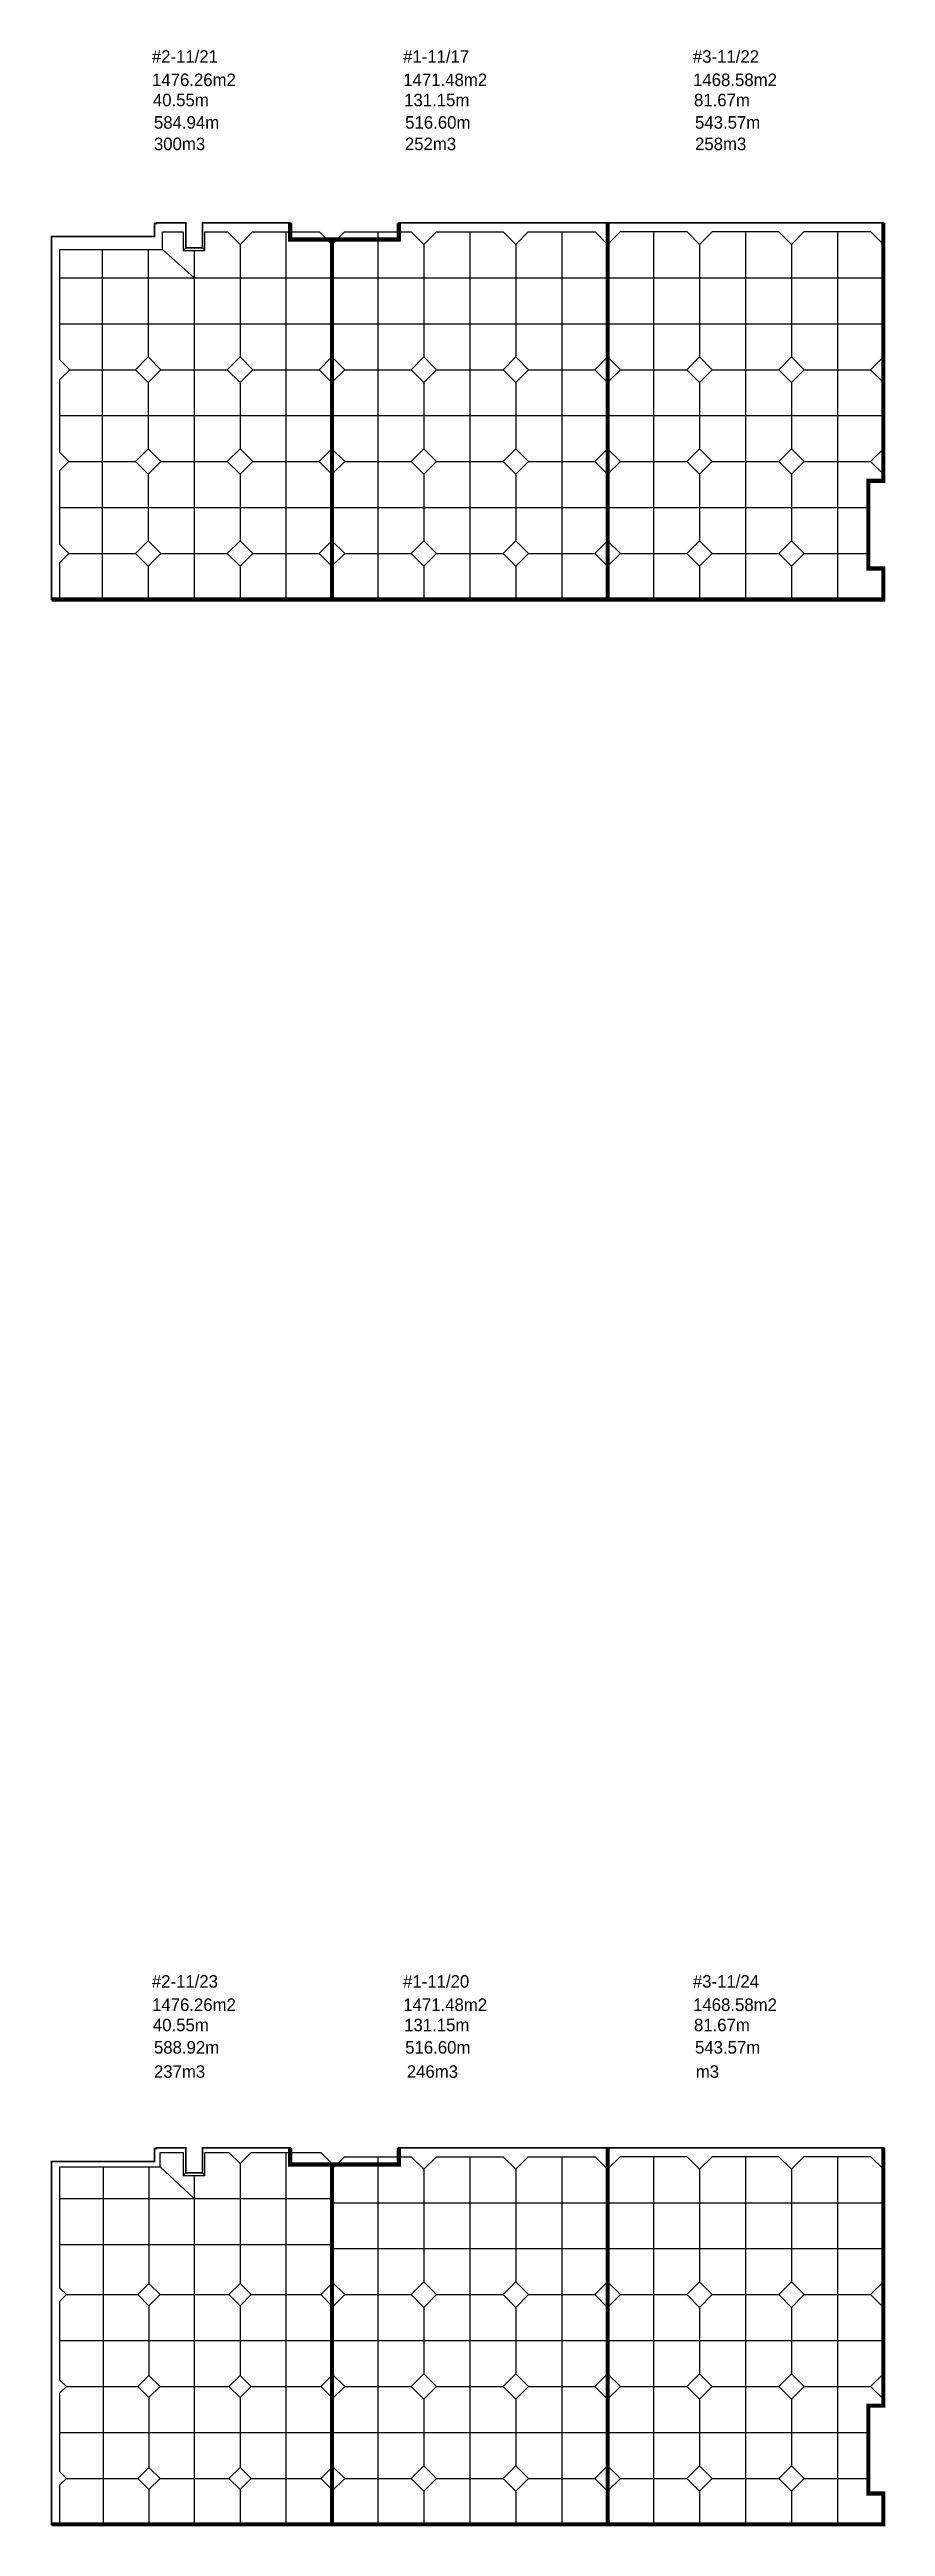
# Model space of a CAD drawing. Header units: millimetres. Extents: x -224470 to 893780, y -1288009 to 197746.
# Drawn here: x -224470 to -124420, y -832959 to -536493 of the extents above; entities that cross this region are included whole.
import ezdxf

# ---------------------------------------------------------------- set-up
doc = ezdxf.new("R2010")
doc.units = ezdxf.units.MM
doc.header["$LTSCALE"] = 1000
doc.header["$MEASUREMENT"] = 0
doc.layers.get('0').update_dxf_attribs({"linetype": 'CONTINUOUS'})
doc.styles.add('나눔바른고딕', font='')
doc.styles.get('나눔바른고딕').set_extended_font_data('나눔바른고딕')

msp = doc.modelspace()

# ---------------------------------------------------------------- texts
at = {"ltscale": 10000, "style": '나눔바른고딕'}
for s, p in [('#2-11/21', (-212228, -538072.4)), ('#1-11/17', (-182156, -538072.4)), ('#3-11/22', (-147468.9, -538072.4)), ('#2-11/23', (-212228, -768472.4)), ('#1-11/20', (-182156, -768472.4)), ('#3-11/24', (-147468.9, -768472.4))]:
    msp.add_text(s, height=1500, dxfattribs=at).set_placement(p)
at = {"color": 2, "ltscale": 10000, "style": '나눔바른고딕'}
for s, p in [('1476.26m2 ', (-212204.7, -540863.4)), ('1471.48m2 ', (-182132.7, -540863.4)), ('1468.58m2 ', (-147445.6, -540863.4)), ('1476.26m2 ', (-212204.7, -771263.4)), ('1471.48m2 ', (-182132.7, -771263.4)), ('1468.58m2 ', (-147445.6, -771263.4))]:
    msp.add_text(s, height=1500, dxfattribs=at).set_placement(p)
at = {"color": 1, "ltscale": 10000, "style": '나눔바른고딕'}
for s, p in [('40.55m', (-212097.6, -543284.2)), ('131.15m', (-182025.6, -543284.2)), ('81.67m', (-147338.6, -543284.2)), ('40.55m', (-212097.6, -773684.2)), ('131.15m', (-182025.6, -773684.2)), ('81.67m', (-147338.6, -773684.2))]:
    msp.add_text(s, height=1500, dxfattribs=at).set_placement(p)
at = {"color": 114, "ltscale": 10000, "true_color": 0x139b48, "style": '나눔바른고딕'}
for s, p in [('584.94m', (-211973.3, -545965.4)), ('516.60m', (-181901.3, -545965.4)), ('543.57m', (-147214.2, -545965.4)), ('588.92m', (-211973.3, -776365.4)), ('516.60m', (-181901.3, -776365.4)), ('543.57m', (-147214.2, -776365.4))]:
    msp.add_text(s, height=1500, dxfattribs=at).set_placement(p)
at = {"color": 7, "ltscale": 10000, "style": '나눔바른고딕'}
for s, p in [('300m3', (-211973.3, -548534.9)), ('252m3', (-181934.4, -548534.9)), ('258m3', (-147209.5, -548534.9)), ('237m3', (-211973.3, -779261.1)), ('246m3', (-181712.6, -779261.1)), ('m3', (-147121.3, -779261.1))]:
    msp.add_text(s, height=1500, dxfattribs=at).set_placement(p)

# ---------------------------------------------------------------- linework, layer by layer
at = {"color": 2, "ltscale": 10000, "const_width": 200}
for points in [[(-224219.9, -558859.5), (-224219.9, -602309.5), (-190669.9, -602309.5), (-190669.9, -559234.5), (-195669.9, -559234.5), (-195669.9, -557234.5), (-206169.9, -557234.5), (-206169.9, -560234.5), (-208169.9, -560234.5), (-208169.9, -557234.5), (-211657.4, -557234.5), (-211657.4, -557309.5), (-211919.9, -557309.5), (-211919.9, -558859.5), (-224219.9, -558859.5)], [(-190669.9, -559234.5), (-190669.9, -602309.5), (-157669.9, -602309.5), (-157669.9, -557234.5), (-182669.9, -557234.5), (-182669.9, -559234.5), (-190669.9, -559234.5), (-190669.9, -559234.5)], [(-124669.9, -557234.5), (-124669.9, -588109.5), (-126469.9, -588109.5), (-126469.9, -598609.5), (-124669.9, -598609.5), (-124669.9, -602309.5), (-157669.9, -602309.5), (-157669.9, -557234.5), (-124669.9, -557234.5)], [(-224219.9, -789259.5), (-224219.9, -832709.5), (-190669.9, -832709.5), (-190669.9, -789634.5), (-195669.9, -789634.5), (-195669.9, -787634.5), (-206169.9, -787634.5), (-206169.9, -790634.5), (-208169.9, -790634.5), (-208169.9, -787634.5), (-211657.4, -787634.5), (-211657.4, -787709.5), (-211919.9, -787709.5), (-211919.9, -789259.5), (-224219.9, -789259.5)], [(-190669.9, -789634.5), (-190669.9, -832709.5), (-157669.9, -832709.5), (-157669.9, -787634.5), (-182669.9, -787634.5), (-182669.9, -789634.5), (-190669.9, -789634.5), (-190669.9, -789634.5)], [(-124669.9, -787634.5), (-124669.9, -818509.5), (-126469.9, -818509.5), (-126469.9, -829009.5), (-124669.9, -829009.5), (-124669.9, -832709.5), (-157669.9, -832709.5), (-157669.9, -787634.5), (-124669.9, -787634.5)]]:
    msp.add_lwpolyline(points, dxfattribs=at)
at = {"color": 1, "ltscale": 10000, "const_width": 500}
for points in [[(-190669.9, -559234.5), (-195669.9, -559234.5), (-195669.9, -557234.5)], [(-190669.9, -559234.5), (-190669.9, -602309.5), (-157669.9, -602309.5), (-157669.9, -557234.5)], [(-190669.9, -559234.5), (-182669.9, -559234.5), (-182669.9, -557234.5)], [(-157669.9, -602309.5), (-124669.9, -602309.5), (-124669.9, -598609.5), (-126469.9, -598609.5), (-126469.9, -588109.5), (-124669.9, -588109.5), (-124669.9, -586109.5), (-124669.9, -557234.5)], [(-190669.9, -602309.5), (-224219.9, -602309.5)], [(-190669.9, -789634.5), (-195669.9, -789634.5), (-195669.9, -787634.5)], [(-190669.9, -789634.5), (-190669.9, -832709.5), (-157669.9, -832709.5), (-157669.9, -787634.5)], [(-190669.9, -789634.5), (-182669.9, -789634.5), (-182669.9, -787634.5)], [(-157669.9, -832709.5), (-124669.9, -832709.5), (-124669.9, -829009.5), (-126469.9, -829009.5), (-126469.9, -818509.5), (-124669.9, -818509.5), (-124669.9, -816509.5), (-124669.9, -787634.5)], [(-190669.9, -832709.5), (-224219.9, -832709.5)]]:
    msp.add_lwpolyline(points, dxfattribs=at)
at = {"color": 114, "ltscale": 10000, "true_color": 0x139b48}
for points in [[(-223219.9, -602309.5), (-223219.9, -597883.7), (-222145.6, -596809.5), (-223219.9, -595735.2), (-223219.9, -586883.7), (-222145.6, -585809.5), (-223219.9, -584735.2), (-223219.9, -575983.7), (-222045.6, -574809.5), (-223219.9, -573635.2), (-223219.9, -560434.5), (-210944.9, -560434.5), (-210944.9, -558309.5), (-208469.9, -558309.5), (-208469.9, -560534.5), (-205869.9, -560534.5), (-205869.9, -558309.5), (-203169.9, -558309.5), (-203169.9, -558309.5), (-201669.9, -559809.5), (-200169.9, -558309.5), (-192169.9, -558309.5), (-190669.9, -559809.5), (-190669.9, -573285.2), (-192194.2, -574809.5), (-190669.9, -576333.7), (-190669.9, -584285.2), (-192194.2, -585809.5), (-190669.9, -587333.7), (-190669.9, -595285.2), (-192194.2, -596809.5), (-190669.9, -598333.7), (-190669.9, -602309.5)], [(-208169.9, -560234.5), (-208469.9, -560534.5)], [(-206169.9, -560234.5), (-205869.9, -560534.5)], [(-201669.9, -559809.5), (-201669.9, -573285.2)], [(-196169.9, -558309.5), (-196169.9, -602309.5)], [(-190669.9, -559809.5), (-189169.9, -558309.5), (-181169.9, -558309.5), (-179669.9, -559809.5), (-178169.9, -558309.5), (-170169.9, -558309.5), (-168669.9, -559809.5), (-167169.9, -558309.5), (-159169.9, -558309.5), (-157669.9, -559809.5)], [(-185169.9, -558309.5), (-185169.9, -602309.5)], [(-179669.9, -559809.5), (-179669.9, -573285.2)], [(-174169.9, -558309.5), (-174169.9, -602309.5)], [(-168669.9, -559809.5), (-168669.9, -573285.2)], [(-163169.9, -558309.5), (-163169.9, -602309.5)], [(-124669.9, -559809.5), (-126169.9, -558309.5), (-134169.9, -558309.5), (-135669.9, -559809.5), (-137169.9, -558309.5), (-145169.9, -558309.5), (-146669.9, -559809.5), (-148169.9, -558309.5), (-156169.9, -558309.5), (-157669.9, -559809.5), (-157669.9, -573285.2), (-156145.6, -574809.5), (-157669.9, -576333.7), (-157669.9, -584285.2), (-156145.6, -585809.5), (-157669.9, -587333.7), (-157669.9, -595285.2), (-156145.6, -596809.5), (-157669.9, -598333.7), (-157669.9, -602309.5)], [(-152169.9, -558309.5), (-152169.9, -602309.5)], [(-146669.9, -559809.5), (-146669.9, -573285.2)], [(-141169.9, -558309.5), (-141169.9, -602309.5)], [(-135669.9, -559809.5), (-135669.9, -573285.2)], [(-130169.9, -558309.5), (-130169.9, -602309.5)], [(-218169.9, -560434.5), (-218169.9, -602309.5)], [(-212669.9, -560434.5), (-212669.9, -573285.2)], [(-210944.9, -560434.5), (-207169.9, -563809.5)], [(-207169.9, -560534.5), (-207169.9, -602309.5)], [(-223218, -563809.5), (-190669.9, -563809.5)], [(-190669.9, -563809.5), (-157669.9, -563809.5)], [(-157669.9, -563809.5), (-124669.9, -563809.5)], [(-223218, -569309.5), (-190669.9, -569309.5)], [(-190669.9, -569309.5), (-157669.9, -569309.5)], [(-157669.9, -569309.5), (-124669.9, -569309.5)], [(-222045.6, -574809.5), (-214194.2, -574809.5)], [(-212669.9, -573285.2), (-214194.2, -574809.5), (-212669.9, -576333.7), (-211145.6, -574809.5), (-212669.9, -573285.2)], [(-211145.6, -574809.5), (-203194.2, -574809.5)], [(-201669.9, -573285.2), (-203194.2, -574809.5), (-201669.9, -576333.7), (-200145.6, -574809.5), (-201669.9, -573285.2)], [(-200145.6, -574809.5), (-192194.2, -574809.5)], [(-190669.9, -573285.2), (-189145.6, -574809.5), (-190669.9, -576333.7)], [(-189145.6, -574809.5), (-181194.2, -574809.5)], [(-179669.9, -573285.2), (-181194.2, -574809.5), (-179669.9, -576333.7), (-178145.6, -574809.5), (-179669.9, -573285.2)], [(-178145.6, -574809.5), (-170194.2, -574809.5)], [(-168669.9, -573285.2), (-170194.2, -574809.5), (-168669.9, -576333.7), (-167145.6, -574809.5), (-168669.9, -573285.2)], [(-167145.6, -574809.5), (-159194.2, -574809.5)], [(-157669.9, -573285.2), (-159194.2, -574809.5), (-157669.9, -576333.7)], [(-156145.6, -574809.5), (-148194.2, -574809.5)], [(-146669.9, -573285.2), (-148194.2, -574809.5), (-146669.9, -576333.7), (-145145.6, -574809.5), (-146669.9, -573285.2)], [(-145145.6, -574809.5), (-137194.2, -574809.5)], [(-135669.9, -573285.2), (-137194.2, -574809.5), (-135669.9, -576333.7), (-134145.6, -574809.5), (-135669.9, -573285.2)], [(-134145.6, -574809.5), (-126194.2, -574809.5)], [(-124669.9, -573285.2), (-126194.2, -574809.5), (-124669.9, -576333.7)], [(-212669.9, -576333.7), (-212669.9, -584285.2)], [(-201669.9, -576333.7), (-201669.9, -584285.2)], [(-179669.9, -576333.7), (-179669.9, -584285.2)], [(-168669.9, -576333.7), (-168669.9, -584285.2)], [(-146669.9, -576333.7), (-146669.9, -584285.2)], [(-135669.9, -576333.7), (-135669.9, -584285.2)], [(-223218, -580309.5), (-190669.9, -580309.5)], [(-190669.9, -580309.5), (-157669.9, -580309.5)], [(-157669.9, -580309.5), (-124669.9, -580309.5)], [(-222145.6, -585809.5), (-214194.2, -585809.5)], [(-212669.9, -584285.2), (-214194.2, -585809.5), (-212669.9, -587333.7), (-211145.6, -585809.5), (-212669.9, -584285.2)], [(-211145.6, -585809.5), (-203194.2, -585809.5)], [(-201669.9, -584285.2), (-203194.2, -585809.5), (-201669.9, -587333.7), (-200145.6, -585809.5), (-201669.9, -584285.2)], [(-200145.6, -585809.5), (-192194.2, -585809.5)], [(-190669.9, -584285.2), (-189145.6, -585809.5), (-190669.9, -587333.7)], [(-189145.6, -585809.5), (-181194.2, -585809.5)], [(-179669.9, -584285.2), (-181194.2, -585809.5), (-179669.9, -587333.7), (-178145.6, -585809.5), (-179669.9, -584285.2)], [(-178145.6, -585809.5), (-170194.2, -585809.5)], [(-168669.9, -584285.2), (-170194.2, -585809.5), (-168669.9, -587333.7), (-167145.6, -585809.5), (-168669.9, -584285.2)], [(-167145.6, -585809.5), (-159194.2, -585809.5)], [(-157669.9, -584285.2), (-159194.2, -585809.5), (-157669.9, -587333.7)], [(-156145.6, -585809.5), (-148194.2, -585809.5)], [(-146669.9, -584285.2), (-148194.2, -585809.5), (-146669.9, -587333.7), (-145145.6, -585809.5), (-146669.9, -584285.2)], [(-145145.6, -585809.5), (-137194.2, -585809.5)], [(-135669.9, -584285.2), (-137194.2, -585809.5), (-135669.9, -587333.7), (-134145.6, -585809.5), (-135669.9, -584285.2)], [(-134145.6, -585809.5), (-126194.2, -585809.5)], [(-124669.9, -584285.2), (-126194.2, -585809.5), (-124669.9, -587333.7)], [(-212669.9, -587333.7), (-212669.9, -595285.2)], [(-201669.9, -587333.7), (-201669.9, -595285.2)], [(-179669.9, -587333.7), (-179669.9, -595285.2)], [(-168669.9, -587333.7), (-168669.9, -595285.2)], [(-146669.9, -587333.7), (-146669.9, -595285.2)], [(-135669.9, -587333.7), (-135669.9, -595285.2)], [(-223218, -591309.5), (-190669.9, -591309.5)], [(-190669.9, -591309.5), (-157669.9, -591309.5)], [(-157669.9, -591309.5), (-126469.9, -591309.5)], [(-212669.9, -595285.2), (-214194.2, -596809.5), (-212669.9, -598333.7), (-211145.6, -596809.5), (-212669.9, -595285.2)], [(-201669.9, -595285.2), (-203194.2, -596809.5), (-201669.9, -598333.7), (-200145.6, -596809.5), (-201669.9, -595285.2)], [(-190669.9, -595285.2), (-189145.6, -596809.5), (-190669.9, -598333.7)], [(-179669.9, -595285.2), (-181194.2, -596809.5), (-179669.9, -598333.7), (-178145.6, -596809.5), (-179669.9, -595285.2)], [(-168669.9, -595285.2), (-170194.2, -596809.5), (-168669.9, -598333.7), (-167145.6, -596809.5), (-168669.9, -595285.2)], [(-157669.9, -595285.2), (-159194.2, -596809.5), (-157669.9, -598333.7)], [(-146669.9, -595285.2), (-148194.2, -596809.5), (-146669.9, -598333.7), (-145145.6, -596809.5), (-146669.9, -595285.2)], [(-135669.9, -595285.2), (-137194.2, -596809.5), (-135669.9, -598333.7), (-134145.6, -596809.5), (-135669.9, -595285.2)], [(-222145.6, -596809.5), (-214194.2, -596809.5)], [(-212669.9, -598333.7), (-212669.9, -602309.5)], [(-211145.6, -596809.5), (-203194.2, -596809.5)], [(-201669.9, -598333.7), (-201669.9, -602309.5)], [(-200145.6, -596809.5), (-192194.2, -596809.5)], [(-189145.6, -596809.5), (-181194.2, -596809.5)], [(-179669.9, -598333.7), (-179669.9, -602309.5)], [(-178145.6, -596809.5), (-170194.2, -596809.5)], [(-168669.9, -598333.7), (-168669.9, -602309.5)], [(-167145.6, -596809.5), (-159194.2, -596809.5)], [(-156145.6, -596809.5), (-148194.2, -596809.5)], [(-146669.9, -598333.7), (-146669.9, -602309.5)], [(-145145.6, -596809.5), (-137194.2, -596809.5)], [(-135669.9, -598333.7), (-135669.9, -602309.5)], [(-134145.6, -596809.5), (-126469.9, -596809.5)], [(-223219.9, -832709.5), (-223219.9, -827983.7), (-222445.6, -827209.5), (-223219.9, -826435.2), (-223219.9, -816983.7), (-222445.6, -816209.5), (-223219.9, -815435.2), (-223219.9, -805983.7), (-222445.6, -805209.5), (-223219.9, -804435.2), (-223219.9, -789909.5), (-211245.6, -789909.5), (-211245.6, -788209.5), (-208469.9, -788209.5), (-208469.9, -790934.5), (-205869.9, -790934.5), (-205869.9, -788209.5), (-202994.2, -788209.5), (-201669.9, -789533.7), (-200345.6, -788209.5), (-191994.2, -788209.5), (-190669.9, -789533.7), (-190669.9, -803885.2), (-191994.2, -805209.5), (-190669.9, -806533.7), (-190669.9, -814885.2), (-191994.2, -816209.5), (-190669.9, -817533.7), (-190669.9, -825885.2), (-191994.2, -827209.5), (-190669.9, -828533.7), (-190669.9, -832709.5)], [(-196169.9, -788209.5), (-196169.9, -832709.5)], [(-218069.9, -789909.5), (-218069.9, -832709.5)], [(-212569.9, -789909.5), (-212569.9, -803885.2)], [(-211245.6, -789909.5), (-207169.9, -793709.5)], [(-208169.9, -790634.5), (-208469.9, -790934.5)], [(-207169.9, -790934.5), (-207169.9, -832709.5)], [(-206169.9, -790634.5), (-205869.9, -790934.5)], [(-201669.9, -789533.7), (-201669.9, -803885.2)], [(-190669.9, -790209.5), (-189169.9, -788709.5), (-181169.9, -788709.5), (-179669.9, -790209.5), (-178169.9, -788709.5), (-170169.9, -788709.5), (-168669.9, -790209.5), (-167169.9, -788709.5), (-159169.9, -788709.5), (-157669.9, -790209.5)], [(-185169.9, -788709.5), (-185169.9, -832709.5)], [(-179669.9, -790209.5), (-179669.9, -803685.2)], [(-174169.9, -788709.5), (-174169.9, -832709.5)], [(-168669.9, -790209.5), (-168669.9, -803685.2)], [(-163169.9, -788709.5), (-163169.9, -832709.5)], [(-124669.9, -790209.5), (-126169.9, -788709.5), (-134169.9, -788709.5), (-135669.9, -790209.5), (-137169.9, -788709.5), (-145169.9, -788709.5), (-146669.9, -790209.5), (-148169.9, -788709.5), (-156169.9, -788709.5), (-157669.9, -790209.5), (-157669.9, -803685.2), (-156145.6, -805209.5), (-157669.9, -806733.7), (-157669.9, -814685.2), (-156145.6, -816209.5), (-157669.9, -817733.7), (-157669.9, -825685.2), (-156145.6, -827209.5), (-157669.9, -828733.7), (-157669.9, -832709.5)], [(-152169.9, -788709.5), (-152169.9, -832709.5)], [(-146669.9, -790209.5), (-146669.9, -803685.2)], [(-141169.9, -788709.5), (-141169.9, -832709.5)], [(-135669.9, -790209.5), (-135669.9, -803685.2)], [(-130169.9, -788709.5), (-130169.9, -832709.5)], [(-223218, -793709.5), (-190669.9, -793709.5)], [(-190669.9, -794209.5), (-157669.9, -794209.5)], [(-157669.9, -794209.5), (-124669.9, -794209.5)], [(-223219.9, -799209.5), (-190669.9, -799209.5)], [(-190669.9, -799709.5), (-157669.9, -799709.5)], [(-157669.9, -799709.5), (-124669.9, -799709.5)], [(-222445.6, -805209.5), (-213894.2, -805209.5)], [(-212569.9, -803885.2), (-213894.2, -805209.5), (-212569.9, -806533.7), (-211245.6, -805209.5), (-212569.9, -803885.2)], [(-211245.6, -805209.5), (-202894.2, -805209.5)], [(-201669.9, -803885.2), (-202994.2, -805209.5), (-201669.9, -806533.7), (-200345.6, -805209.5), (-201669.9, -803885.2)], [(-200345.6, -805209.5), (-191994.2, -805209.5)], [(-190669.9, -803685.2), (-189145.6, -805209.5), (-190669.9, -806733.7)], [(-189145.6, -805209.5), (-181194.2, -805209.5)], [(-179669.9, -803685.2), (-181194.2, -805209.5), (-179669.9, -806733.7), (-178145.6, -805209.5), (-179669.9, -803685.2)], [(-178145.6, -805209.5), (-170194.2, -805209.5)], [(-168669.9, -803685.2), (-170194.2, -805209.5), (-168669.9, -806733.7), (-167145.6, -805209.5), (-168669.9, -803685.2)], [(-167145.6, -805209.5), (-159194.2, -805209.5)], [(-157669.9, -803685.2), (-159194.2, -805209.5), (-157669.9, -806733.7)], [(-156145.6, -805209.5), (-148194.2, -805209.5)], [(-146669.9, -803685.2), (-148194.2, -805209.5), (-146669.9, -806733.7), (-145145.6, -805209.5), (-146669.9, -803685.2)], [(-145145.6, -805209.5), (-137194.2, -805209.5)], [(-135669.9, -803685.2), (-137194.2, -805209.5), (-135669.9, -806733.7), (-134145.6, -805209.5), (-135669.9, -803685.2)], [(-134145.6, -805209.5), (-126194.2, -805209.5)], [(-124669.9, -803685.2), (-126194.2, -805209.5), (-124669.9, -806733.7)], [(-212569.9, -806533.7), (-212569.9, -814885.2)], [(-201669.9, -806533.7), (-201669.9, -814885.2)], [(-179669.9, -806733.7), (-179669.9, -814685.2)], [(-168669.9, -806733.7), (-168669.9, -814685.2)], [(-146669.9, -806733.7), (-146669.9, -814685.2)], [(-135669.9, -806733.7), (-135669.9, -814685.2)], [(-223218, -810709.5), (-190669.9, -810709.5)], [(-190669.9, -810709.5), (-157669.9, -810709.5)], [(-157669.9, -810709.5), (-124669.9, -810709.5)], [(-212569.9, -814885.2), (-213894.2, -816209.5), (-212569.9, -817533.7), (-211245.6, -816209.5), (-212569.9, -814885.2)], [(-201669.9, -814885.2), (-202994.2, -816209.5), (-201669.9, -817533.7), (-200345.6, -816209.5), (-201669.9, -814885.2)], [(-190669.9, -814685.2), (-189145.6, -816209.5), (-190669.9, -817733.7)], [(-179669.9, -814685.2), (-181194.2, -816209.5), (-179669.9, -817733.7), (-178145.6, -816209.5), (-179669.9, -814685.2)], [(-168669.9, -814685.2), (-170194.2, -816209.5), (-168669.9, -817733.7), (-167145.6, -816209.5), (-168669.9, -814685.2)], [(-157669.9, -814685.2), (-159194.2, -816209.5), (-157669.9, -817733.7)], [(-146669.9, -814685.2), (-148194.2, -816209.5), (-146669.9, -817733.7), (-145145.6, -816209.5), (-146669.9, -814685.2)], [(-135669.9, -814685.2), (-137194.2, -816209.5), (-135669.9, -817733.7), (-134145.6, -816209.5), (-135669.9, -814685.2)], [(-124669.9, -814685.2), (-126194.2, -816209.5), (-124669.9, -817733.7)], [(-222445.6, -816209.5), (-213894.2, -816209.5)], [(-212569.9, -817533.7), (-212569.9, -825885.2)], [(-211345.6, -816209.5), (-202994.2, -816209.5)], [(-201669.9, -817533.7), (-201669.9, -825885.2)], [(-200345.6, -816209.5), (-191994.2, -816209.5)], [(-189145.6, -816209.5), (-181194.2, -816209.5)], [(-179669.9, -817733.7), (-179669.9, -825685.2)], [(-178145.6, -816209.5), (-170194.2, -816209.5)], [(-168669.9, -817733.7), (-168669.9, -825685.2)], [(-167145.6, -816209.5), (-159194.2, -816209.5)], [(-156145.6, -816209.5), (-148194.2, -816209.5)], [(-146669.9, -817733.7), (-146669.9, -825685.2)], [(-145145.6, -816209.5), (-137194.2, -816209.5)], [(-135669.9, -817733.7), (-135669.9, -825685.2)], [(-134145.6, -816209.5), (-126194.2, -816209.5)], [(-223218, -821709.5), (-190669.9, -821709.5)], [(-190669.9, -821709.5), (-157669.9, -821709.5)], [(-157669.9, -821709.5), (-126469.9, -821709.5)], [(-212569.9, -825885.2), (-213894.2, -827209.5), (-212569.9, -828533.7), (-211245.6, -827209.5), (-212569.9, -825885.2)], [(-201669.9, -825885.2), (-202994.2, -827209.5), (-201669.9, -828533.7), (-200345.6, -827209.5), (-201669.9, -825885.2)], [(-190669.9, -825685.2), (-189145.6, -827209.5), (-190669.9, -828733.7)], [(-179669.9, -825685.2), (-181194.2, -827209.5), (-179669.9, -828733.7), (-178145.6, -827209.5), (-179669.9, -825685.2)], [(-168669.9, -825685.2), (-170194.2, -827209.5), (-168669.9, -828733.7), (-167145.6, -827209.5), (-168669.9, -825685.2)], [(-157669.9, -825685.2), (-159194.2, -827209.5), (-157669.9, -828733.7)], [(-146669.9, -825685.2), (-148194.2, -827209.5), (-146669.9, -828733.7), (-145145.6, -827209.5), (-146669.9, -825685.2)], [(-135669.9, -825685.2), (-137194.2, -827209.5), (-135669.9, -828733.7), (-134145.6, -827209.5), (-135669.9, -825685.2)], [(-222445.6, -827209.5), (-213894.2, -827209.5)], [(-212569.9, -828533.7), (-212569.9, -832709.5)], [(-211245.6, -827209.5), (-202994.2, -827209.5)], [(-201669.9, -828533.7), (-201669.9, -832709.5)], [(-200345.6, -827209.5), (-191994.2, -827209.5)], [(-189145.6, -827209.5), (-181194.2, -827209.5)], [(-179669.9, -828733.7), (-179669.9, -832709.5)], [(-178145.6, -827209.5), (-170194.2, -827209.5)], [(-168669.9, -828733.7), (-168669.9, -832709.5)], [(-167145.6, -827209.5), (-159194.2, -827209.5)], [(-156145.6, -827209.5), (-148194.2, -827209.5)], [(-146669.9, -828733.7), (-146669.9, -832709.5)], [(-145145.6, -827209.5), (-137194.2, -827209.5)], [(-135669.9, -828733.7), (-135669.9, -832709.5)], [(-134145.6, -827209.5), (-126469.9, -827209.5)]]:
    msp.add_lwpolyline(points, dxfattribs=at)

msp.set_redraw_order([(e.dxf.handle, doc.entitydb.next_handle()) for e in msp.query("TEXT MTEXT ATTDEF DIMENSION ARC_DIMENSION")])  # texts and dimensions are drawn at this point

doc.saveas('drawing.dxf')
